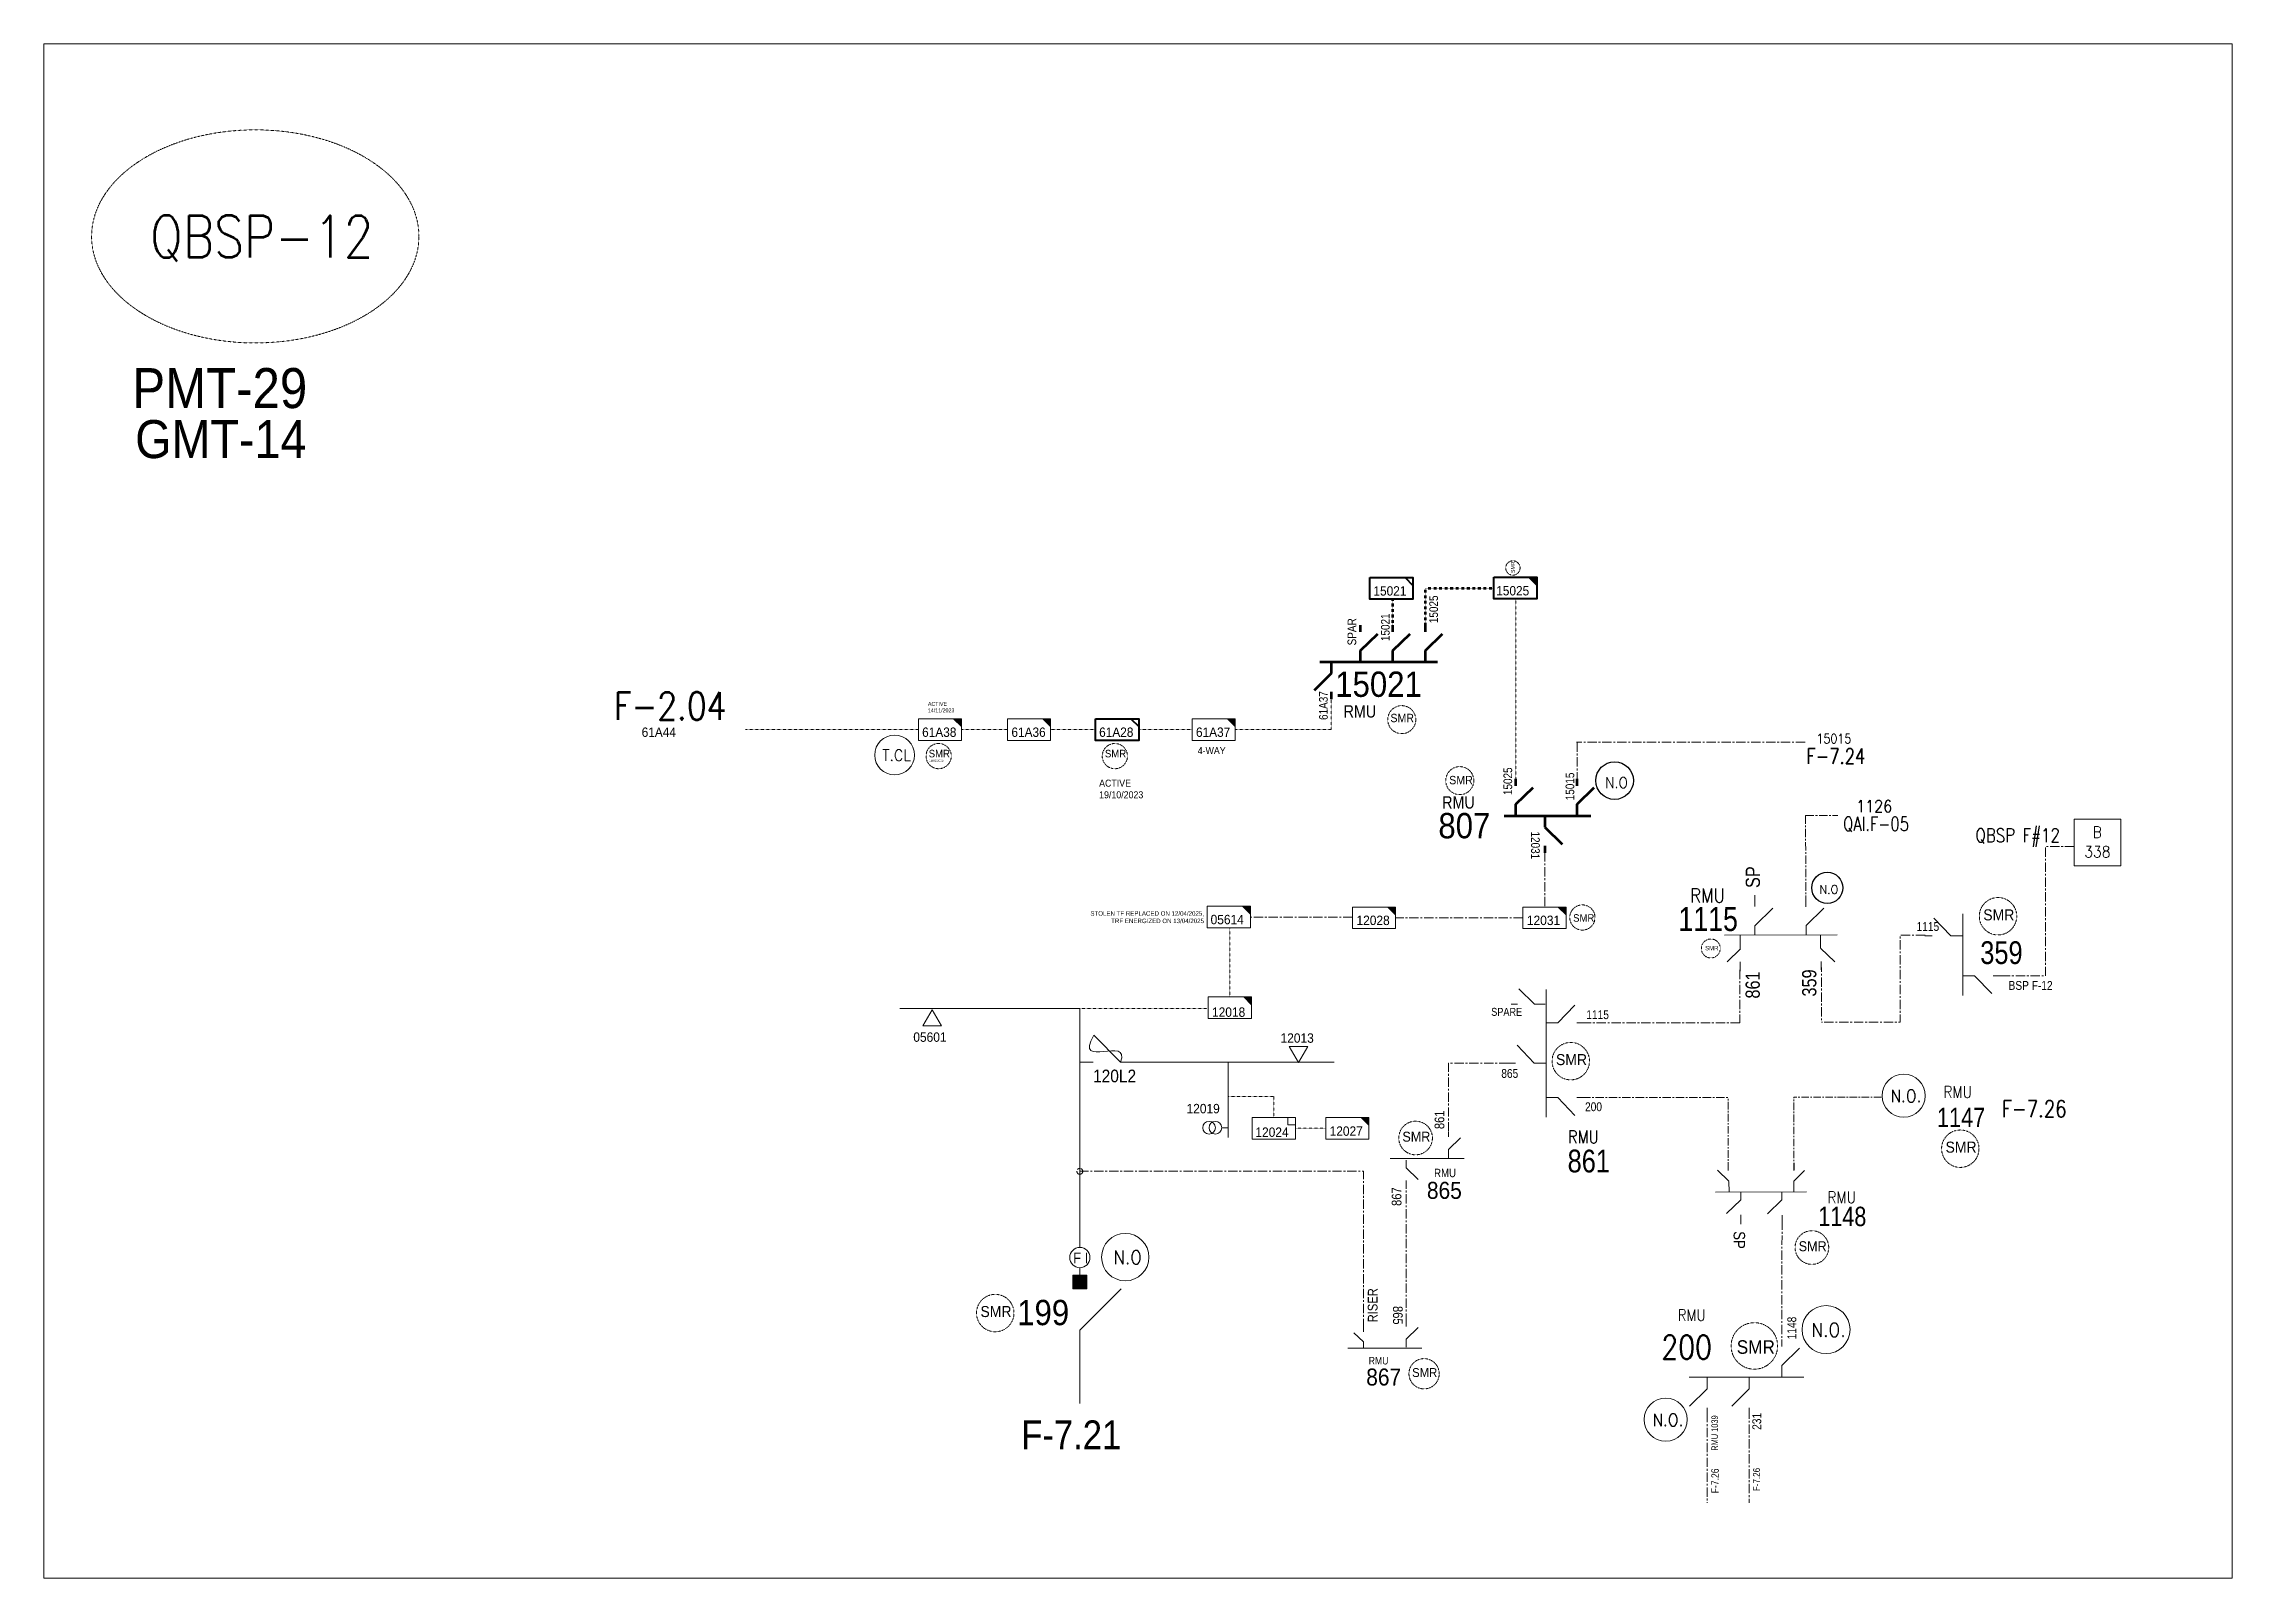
# Model space of a CAD drawing. Header units: metres. Extents: x 65984 to 144644, y -19036 to 23726.
# Drawn here: x 86634 to 88026, y 1802 to 2779 of the extents above; entities that cross this region are included whole.
import ezdxf
from ezdxf.enums import TextEntityAlignment as Align

# ---------------------------------------------------------------- set-up
doc = ezdxf.new("R2010")
doc.units = ezdxf.units.M
doc.header["$MEASUREMENT"] = 0
doc.linetypes.add('( Center )', pattern=[2, 1.25, -0.25, 0.25, -0.25])
doc.linetypes.add('DGN Style 3', pattern=[0.013877, 0, -0.013877])
doc.layers.get('0').update_dxf_attribs({"color": 95, "lineweight": 40})
for name, color, linetype, lineweight in [('ABS', 7, 'Continuous', 40), ('ABS NUMBER', 112, 'Continuous', 30), ('d_eos', 111, 'Continuous', 40), ('d_eos no', 121, 'Continuous', 40), ('d_fco', 5, 'Continuous', 40), ('d_fco text', 95, 'Continuous', 40), ('d_oh branch', 94, 'Continuous', 40), ('d_switch', 95, 'Continuous', 40), ('d_tf', 1, 'Continuous', 40), ('d_tf no', 6, 'Continuous', 40), ('d_tf_200', 1, 'Continuous', 40), ('d_ug cable', 95, 'Continuous', 40), ('d_ug main line', 95, 'Continuous', 40), ('d_unit sub', 7, 'Continuous', 40), ('EARTH FAULT INDICATOR', 95, 'Continuous', 40), ('FDR  2  04', 171, 'Continuous', 40), ('fedr no', 95, 'Continuous', 40), ('GRID STATION  04', 7, 'Continuous', 40), ('Level 37', 7, 'Continuous', 0), ('O H MAIN FEEDER', 4, 'Continuous', 100), ('SW N O', 114, 'Continuous', 30)]:
    doc.layers.add(name, color=color, linetype=linetype, lineweight=lineweight)
doc.styles.add('NASKHF', font='naskhf.shx', dxfattribs={"height": 8})
doc.styles.add('Style-Andalus', font='andlso.ttf')
doc.styles.add('Style-Arial', font='arial.ttf')
doc.styles.add('Style-ENGINEERING', font='ENGINEERING.shx')
doc.styles.add('Style-msdefault', font='msdefault.shx')
doc.styles.add('Style-simplex', font='simplex.shx')
doc.styles.add('Style-STANDARD', font='STANDARD.shx')

msp = doc.modelspace()

# ---------------------------------------------------------------- texts
at = {"layer": 'ABS NUMBER', "color": 2, "lineweight": 13, "style": 'Style-Arial', "width": 0.88}
msp.add_text('199', height=16.11, dxfattribs=at).set_placement((87253.3, 1979.6), align=Align.TOP_LEFT)
at = {"layer": 'd_eos no', "color": 7, "linetype": 'Continuous', "lineweight": 13, "style": 'Style-Arial', "width": 0.88}
for s, height, p in [('PMT-29', 25.45, (86690.4, 2572.5)), ('GMT-14', 24.18, (86692.2, 2539.4))]:
    msp.add_text(s, height=height, dxfattribs=at).set_placement(p, align=Align.TOP_LEFT)
at = {"layer": 'd_eos no', "color": 2, "linetype": 'Continuous', "lineweight": 140, "style": 'Style-Arial', "width": 0.88}
for s, p in [('15021', (87455.6, 2379.4)), ('807', (87521.2, 2289.4))]:
    msp.add_text(s, height=16.11, dxfattribs=at).set_placement(p, align=Align.TOP_LEFT)
at = {"layer": 'd_eos no', "color": 2, "linetype": 'Continuous', "lineweight": 13, "ltscale": 1.124039, "style": 'Style-msdefault', "width": 0.833333}
msp.add_text('1115', height=15.26, dxfattribs=at).set_placement((87673.9, 2214.3))
at = {"layer": 'd_eos no', "color": 2, "linetype": 'Continuous', "lineweight": 13}
for s, height, style, width, p in [('359', 14.49, 'Style-msdefault', 0.833333, (87865.9, 2193.3)), ('861', 14.49, 'Style-msdefault', 0.833333, (87603.4, 2060.7)), ('867', 10.83, 'Style-Arial', 0.88, (87475.3, 1925.1))]:
    msp.add_text(s, height=height, dxfattribs=dict(at, style=style, width=width)).set_placement(p)
at = {"layer": 'd_eos no', "color": 2, "linetype": 'Continuous', "lineweight": 13, "ltscale": 0.910471, "style": 'Style-msdefault', "width": 0.833333}
for s, p in [('1147', (87838.4, 2089.5)), ('1148', (87762.8, 2026.5))]:
    msp.add_text(s, height=12.36, dxfattribs=at).set_placement(p)
at = {"layer": 'd_eos no', "color": 2, "linetype": 'Continuous', "lineweight": 13, "style": 'Style-Arial', "width": 0.88}
msp.add_text('865', height=10.83, dxfattribs=at).set_placement((87513.9, 2054.7), align=Align.TOP_LEFT)
at = {"layer": 'd_fco text', "color": 7, "linetype": 'Continuous', "lineweight": 13, "style": 'Style-msdefault', "width": 0.916667}
msp.add_text('120L2', height=8.05, dxfattribs=at).set_placement((87301.5, 2126.1), align=Align.TOP_LEFT)
at = {"layer": 'd_switch', "color": 7, "linetype": 'Continuous', "lineweight": 30, "style": 'Style-ENGINEERING', "width": 0.857143}
msp.add_text('61A37', height=5.52, rotation=90, dxfattribs=at).set_placement((87445.3, 2366.9), align=Align.TOP_RIGHT)
msp.add_text('12031', height=5.52, rotation=270, dxfattribs=at).set_placement((87585.7, 2277.6), align=Align.TOP_LEFT)
at = {"layer": 'd_switch', "color": 2, "linetype": 'Continuous', "lineweight": 13, "style": 'Style-ENGINEERING', "width": 0.857143}
for s, rotation, p in [('861', 90, (87518.8, 2100.1)), ('867', 89.9925, (87491.5, 2051.2)), ('RISER', 90, (87476.3, 1987))]:
    msp.add_text(s, height=6.19, rotation=rotation, dxfattribs=at).set_placement(p, align=Align.TOP_RIGHT)
at = {"layer": 'd_switch', "color": 2, "linetype": 'Continuous', "lineweight": 13, "width": 0.857143}
for s, height, rotation, style, p in [('865', 6.19, 270, 'Style-ENGINEERING', (87498.5, 1975.7)), ('F-7.26', 4.78, 90, 'Style-msdefault', (87694.8, 1856.5)), ('F-7.26', 4.47, 90, 'Style-msdefault', (87721.3, 1857.9))]:
    msp.add_text(s, height=height, rotation=rotation, dxfattribs=dict(at, style=style)).set_placement(p, align=Align.TOP_LEFT)
at = {"layer": 'd_switch', "color": 2, "linetype": 'Continuous', "lineweight": 30, "style": 'Style-msdefault', "width": 0.9}
msp.add_text('F-7.21', height=18.31, dxfattribs=at).set_placement((87255.8, 1902.9), align=Align.TOP_LEFT)
at = {"layer": 'd_switch', "color": 7, "linetype": 'Continuous', "lineweight": 30, "char_height": 5.524, "rotation": 90, "style": 'NASKHF'}
for s, insert, attachment_point in [('\\FENGINEERING;\\H1x;\\W0.857143;15025\\P', (87515.4, 2427.8), 3), ('\\FENGINEERING;\\H1x;\\W0.857143;SPAR ', (87463.4, 2413.3), 3), ('\\FENGINEERING;\\H1x;\\W0.857143;15021', (87484.7, 2416.4), 3), ('\\FENGINEERING;\\H1x;\\W0.857143;15025\\P', (87562.6, 2300.8), 1), ('\\FENGINEERING;\\H1x;\\W0.857143;15015', (87602.1, 2297.5), 1)]:
    msp.add_mtext(s, dxfattribs=dict(at, insert=insert, attachment_point=attachment_point))
at = {"layer": 'd_tf no', "color": 1, "linetype": 'Continuous', "lineweight": 40, "style": 'Style-msdefault', "width": 0.945946}
msp.add_text('SMR', height=2.43, rotation=90, dxfattribs=at).set_placement((87567.4, 2442.1), align=Align.TOP_LEFT)
at = {"layer": 'd_tf no', "color": 154, "linetype": 'Continuous', "lineweight": 40, "style": 'Style-msdefault', "width": 0.945946}
msp.add_text('15021', height=5.96, dxfattribs=at).set_placement((87479.9, 2433.7), align=Align.TOP_LEFT)
at = {"layer": 'd_tf no', "color": 2, "linetype": 'Continuous', "lineweight": 40, "style": 'Style-msdefault', "width": 0.945946}
msp.add_text('15025', height=5.96, dxfattribs=at).set_placement((87558, 2433.8), align=Align.TOP_LEFT)
at = {"layer": 'd_tf no', "color": 7, "linetype": 'Continuous', "lineweight": 13, "style": 'Style-msdefault'}
for s, height, width, p in [('61A44', 5.96, 0.945946, (87014.4, 2343.8)), ('18/06/2023', 1.31, 0.947368, (87197.3, 2323.4))]:
    msp.add_text(s, height=height, dxfattribs=dict(at, width=width)).set_placement(p, align=Align.TOP_LEFT)
at = {"layer": 'd_tf no', "color": 121, "linetype": 'Continuous', "lineweight": 13, "style": 'Style-msdefault', "width": 0.945946}
msp.add_text('61A38', height=5.96, dxfattribs=at).set_placement((87192.8, 2343.8), align=Align.TOP_LEFT)
at = {"layer": 'd_tf no', "color": 154, "linetype": 'Continuous', "lineweight": 13, "style": 'Style-msdefault'}
for s, height, width, p in [('61A36', 5.96, 0.945946, (87249.6, 2343.8)), ('61A37', 5.96, 0.945946, (87367, 2343.8)), ('05614', 6, 0.947368, (87376.3, 2224.6)), ('12028', 6, 0.947368, (87469.1, 2224.1)), ('12018', 6, 0.947368, (87377.2, 2165.7)), ('05601', 6, 0.947368, (87187.2, 2149.8)), ('12013', 6, 0.947368, (87420.8, 2149.2)), ('12019', 6, 0.947368, (87361, 2104.3)), ('12024', 6, 0.947368, (87404.8, 2089.3)), ('12027', 6, 0.947368, (87452, 2090))]:
    msp.add_text(s, height=height, dxfattribs=dict(at, width=width)).set_placement(p, align=Align.TOP_LEFT)
at = {"layer": 'd_tf no', "color": 1, "linetype": 'Continuous', "lineweight": 13, "style": 'Style-msdefault', "width": 0.947368}
for height, p in [(5.32, (87490.7, 2352.5)), (4.79, (87197, 2329.6)), (4.79, (87309.1, 2329.6)), (5.32, (87528.1, 2313)), (7.02, (87867.8, 2228.1)), (4.79, (87606.9, 2225)), (7.02, (87596, 2136)), (6.32, (87498.3, 2086.6)), (7.02, (87843.8, 2080.3)), (6.32, (87750.4, 2016.9)), (7.02, (87229.9, 1975.7)), (8.62, (87711, 1953.9)), (5.68, (87504.5, 1936.2))]:
    msp.add_text('SMR', height=height, dxfattribs=at).set_placement(p, align=Align.TOP_LEFT)
at = {"layer": 'd_tf no', "color": 2, "linetype": 'Continuous', "lineweight": 13, "style": 'Style-msdefault', "width": 0.947368}
msp.add_text('12031', height=6, dxfattribs=at).set_placement((87577.5, 2224.1), align=Align.TOP_LEFT)
at = {"layer": 'd_tf no', "color": 121, "linetype": 'Continuous', "lineweight": 40, "insert": (87196.5, 2360), "char_height": 2.445, "attachment_point": 1, "style": 'NASKHF'}
msp.add_mtext('\\Fmsdefault;\\H1x;\\W0.945946;ACTIVE\\P14/11/2023', dxfattribs=at)
at = {"layer": 'd_tf no', "color": 1, "linetype": 'Continuous', "lineweight": 40, "insert": (87690.9, 2204.8), "char_height": 2.761, "attachment_point": 1, "style": 'NASKHF'}
msp.add_mtext('\\Fmsdefault;\\H1x;\\W0.945946;SMR^I', dxfattribs=at)
at = {"layer": 'd_unit sub', "color": 121, "linetype": 'Continuous', "lineweight": 40, "style": 'Style-msdefault', "width": 0.945946}
msp.add_text('61A28', height=5.96, dxfattribs=at).set_placement((87305.4, 2343.8), align=Align.TOP_LEFT)
at = {"layer": 'd_unit sub', "color": 7, "linetype": 'Continuous', "lineweight": 40, "insert": (87368.1, 2331.3), "char_height": 4.437, "attachment_point": 1, "style": 'NASKHF'}
msp.add_mtext('\\Fmsdefault;\\H1x;\\W0.945946;4-WAY', dxfattribs=at)
at = {"layer": 'd_unit sub', "color": 121, "linetype": 'Continuous', "lineweight": 40, "insert": (87305.4, 2310.6), "char_height": 4.437, "attachment_point": 1, "style": 'NASKHF'}
msp.add_mtext('\\Fmsdefault;\\H1x;\\W0.945946;ACTIVE\\P19/10/2023', dxfattribs=at)
at = {"layer": 'fedr no', "color": 6, "linetype": 'Continuous', "lineweight": 13, "style": 'Style-STANDARD', "width": 0.909091}
msp.add_text('QBSP-12', height=26.69, dxfattribs=at).set_placement((86772.7, 2656.3), align=Align.MIDDLE_CENTER)
at = {"layer": 'fedr no', "color": 2, "linetype": 'Continuous', "lineweight": 13, "style": 'Style-STANDARD', "width": 0.909091}
msp.add_text('F-2.04', height=17.7, dxfattribs=at).set_placement((87032.5, 2357.5), align=Align.MIDDLE_CENTER)
at = {"layer": 'GRID STATION  04', "color": 7, "linetype": 'Continuous', "lineweight": 13, "ltscale": 0.548986, "style": 'Style-simplex', "width": 0.866667}
msp.add_text('15015', height=5.95, dxfattribs=at).set_placement((87772.8, 2336.7), align=Align.MIDDLE_CENTER)
at = {"layer": 'GRID STATION  04', "color": 55, "linetype": 'Continuous', "lineweight": 13, "ltscale": 0.75024, "style": 'Style-STANDARD', "width": 0.866667}
msp.add_text('F-7.24', height=9.69, dxfattribs=at).set_placement((87774.1, 2325.6), align=Align.MIDDLE_CENTER)
at = {"layer": 'GRID STATION  04', "color": 7, "linetype": 'Continuous', "lineweight": 13, "ltscale": 0.641076, "style": 'Style-simplex', "width": 0.866667}
msp.add_text('1126', height=7.74, dxfattribs=at).set_placement((87798.4, 2293.7), align=Align.MIDDLE_CENTER)
at = {"layer": 'GRID STATION  04', "color": 55, "linetype": 'Continuous', "lineweight": 13, "ltscale": 0.675216, "style": 'Style-STANDARD', "width": 0.866667}
msp.add_text('QAI.F-05', height=8.72, dxfattribs=at).set_placement((87799.6, 2282.5), align=Align.MIDDLE_CENTER)
at = {"layer": 'GRID STATION  04', "color": 7, "linetype": 'Continuous', "lineweight": 13, "style": 'Style-STANDARD', "width": 0.866667}
msp.add_text('QBSP F#12', height=8.87, dxfattribs=at).set_placement((87889.7, 2275.2), align=Align.MIDDLE_CENTER)
at = {"layer": 'GRID STATION  04', "color": 154, "linetype": 'Continuous', "lineweight": 13, "style": 'Style-STANDARD'}
for s, p in [('B', (87940.3, 2277.2)), ('338', (87940.4, 2264.7))]:
    msp.add_text(s, height=7.1, dxfattribs=at).set_placement(p, align=Align.MIDDLE_CENTER)
at = {"layer": 'GRID STATION  04', "color": 2, "linetype": 'Continuous', "lineweight": 13, "ltscale": 0.739704, "style": 'Style-STANDARD', "width": 0.866667}
msp.add_text('F-7.26', height=10.67, dxfattribs=at).set_placement((87900.2, 2101.2), align=Align.MIDDLE_CENTER)
at = {"layer": 'Level 37', "color": 2, "linetype": 'Continuous', "lineweight": 100, "style": 'Style-msdefault', "width": 0.86}
for p in [(87481.6, 2358), (87544.3, 2300.1)]:
    msp.add_text('RMU', height=7.89, rotation=0.0004, dxfattribs=at).set_placement(p, align=Align.TOP_RIGHT)
at = {"layer": 'Level 37', "color": 2, "linetype": 'Continuous', "lineweight": 13, "ltscale": 1.170575, "style": 'Style-simplex', "width": 0.854701}
msp.add_text('RMU', height=9.08, dxfattribs=at).set_placement((87692.4, 2236.9), align=Align.MIDDLE_CENTER)
at = {"layer": 'Level 37', "color": 7, "linetype": 'Continuous', "lineweight": 13, "ltscale": 1.458, "style": 'Style-msdefault', "width": 0.857143}
for s, p in [('SP', (87716.7, 2255.5)), ('861', (87716.6, 2188.6)), ('359', (87752.6, 2189.9))]:
    msp.add_text(s, height=9.04, rotation=89.9921, dxfattribs=at).set_placement(p, align=Align.TOP_RIGHT)
at = {"layer": 'Level 37', "color": 7, "linetype": 'Continuous', "lineweight": 13, "style": 'Style-msdefault', "width": 0.857143}
for s, p in [('1115', (87825.4, 2220)), ('BSP F-12', (87883.9, 2182.5)), ('200', (87614.5, 2105.3))]:
    msp.add_text(s, height=5.64, dxfattribs=at).set_placement(p, align=Align.TOP_LEFT)
for s, height, p in [('SPARE', 5.07, (87574.5, 2165.4)), ('1115', 5.64, (87629.7, 2163.9)), ('865', 5.64, (87572, 2126.5))]:
    msp.add_text(s, height=height, rotation=359.9921, dxfattribs=at).set_placement(p, align=Align.TOP_RIGHT)
at = {"layer": 'Level 37', "color": 2, "linetype": 'Continuous', "lineweight": 13, "ltscale": 0.948166, "style": 'Style-simplex', "width": 0.854701}
for p in [(87851.6, 2111.9), (87777.8, 2044.8)]:
    msp.add_text('RMU', height=7.36, dxfattribs=at).set_placement(p, align=Align.MIDDLE_CENTER)
at = {"layer": 'Level 37', "color": 2, "linetype": 'Continuous', "lineweight": 13}
for s, height, style, width, p in [('RMU', 8.04, 'Style-simplex', 0.854701, (87613.4, 2083.3)), ('200', 15.12, 'Style-STANDARD', 0.909091, (87679.1, 1949.5))]:
    msp.add_text(s, height=height, dxfattribs=dict(at, style=style, width=width)).set_placement(p, align=Align.MIDDLE_CENTER)
at = {"layer": 'Level 37', "color": 2, "linetype": 'Continuous', "lineweight": 13, "style": 'Style-msdefault', "width": 0.86}
msp.add_text('RMU', height=5.31, dxfattribs=at).set_placement((87518.5, 2063), align=Align.TOP_LEFT)
at = {"layer": 'Level 37', "color": 2, "linetype": 'Continuous', "lineweight": 13, "ltscale": 1.18098, "style": 'Style-msdefault', "width": 0.857143}
msp.add_text('SP', height=7.32, rotation=269.9921, dxfattribs=at).set_placement((87716.3, 2012.1), align=Align.TOP_RIGHT)
at = {"layer": 'Level 37', "color": 2, "linetype": 'Continuous', "lineweight": 13, "ltscale": 0.9, "style": 'Style-simplex', "width": 0.854701}
msp.add_text('RMU', height=7.24, dxfattribs=at).set_placement((87682.3, 1969.9), align=Align.MIDDLE_CENTER)
at = {"layer": 'Level 37', "color": 7, "linetype": 'Continuous', "lineweight": 13, "style": 'Style-msdefault', "width": 0.857143}
for s, p in [('1148', (87743.2, 1954.5)), ('231', (87720.9, 1896.9))]:
    msp.add_text(s, height=5.64, rotation=90, dxfattribs=at).set_placement(p, align=Align.TOP_LEFT)
at = {"layer": 'Level 37', "color": 2, "linetype": 'Continuous', "lineweight": 13, "ltscale": 0.9, "style": 'Style-msdefault', "width": 0.86}
msp.add_text('RMU', height=4.78, dxfattribs=at).set_placement((87476.9, 1943.3), align=Align.TOP_LEFT)
at = {"layer": 'Level 37', "color": 7, "linetype": 'Continuous', "lineweight": 13, "ltscale": 0.729, "style": 'Style-msdefault', "width": 0.857143}
msp.add_text('RMU 1039', height=4.11, rotation=90, dxfattribs=at).set_placement((87694.9, 1883.6), align=Align.TOP_LEFT)
at = {"layer": 'Level 37', "color": 2, "linetype": 'Continuous', "lineweight": 100, "ltscale": 0.540737, "insert": (87372.1, 2226.9), "char_height": 2.84, "attachment_point": 3, "rotation": 0.0004, "style": 'NASKHF'}
msp.add_mtext('\\Fmsdefault;\\H1x;\\W0.86;STOLEN TF REPLACED ON 12/04/2025,\\PTRF ENERGIZED ON 13/04/2025', dxfattribs=at)

# ---------------------------------------------------------------- blocks, each defined once
blk = doc.blocks.new('*U1038')
at = {"layer": 'd_eos', "color": 2, "linetype": 'Continuous', "lineweight": 13, "ltscale": 1.028055}
for p, q in [((0.01, 16.17), (0.01, -16.15)), ((4.66, 8.43), (11.46, 15.43)), ((0.01, 8.42), (4.66, 8.43)), ((12.11, 8.43), (14.93, 8.43)), ((-12.08, -7.43), (-14.9, -7.43)), ((-4.64, -7.43), (-11.43, -14.44)), ((0.01, -7.43), (-4.64, -7.43))]:
    blk.add_line(p, q, dxfattribs=at)
blk = doc.blocks.new('TF3')
at = {"color": 0, "linetype": 'ByBlock', "lineweight": -2}
for p, q in [((11.3, 9), (18.3, 9)), ((18.3, 9), (18.3, 2))]:
    blk.add_line(p, q, dxfattribs=at)
at = {"color": 0, "linetype": 'ByBlock', "lineweight": -2, "flags": 128}
blk.add_lwpolyline([(18.3, 2), (11.3, 2), (11.3, 9)], dxfattribs=at)
at = {"color": 0, "linetype": 'ByBlock', "lineweight": -2}
blk.add_3dface([(-21.7, 9), (18.3, 9), (18.3, -11), (-21.7, -11)], dxfattribs=at)
blk = doc.blocks.new('TF_8')
at = {"color": 0, "linetype": 'ByBlock', "lineweight": -2}
blk.add_line((6.3, 4.95), (9.9, 1.35), dxfattribs=at)
blk.add_3dface([(-10.1, 4.95), (9.9, 4.95), (9.9, -5.05), (-10.1, -5.05)], dxfattribs=at)
blk = doc.blocks.new('exist.us-1000kva')
at = {"color": 0, "linetype": 'ByBlock', "lineweight": -2, "flags": 128}
blk.add_lwpolyline([(40, 12.9), (32.8, 20), (40, 20)], close=True, dxfattribs=at)
at = {"color": 0, "linetype": 'ByBlock', "lineweight": -2, "extrusion": (0, 0, -1)}
blk.add_solid([(-40, 12.9), (-32.8, 20), (-40, 20)], dxfattribs=at)
at = {"color": 0, "linetype": 'ByBlock', "lineweight": -2, "xscale": 2, "yscale": 2}
blk.add_blockref('TF_8', (20.2, 10.1), dxfattribs=at)
blk = doc.blocks.new('TFU_90')
at = {"layer": 'd_tf_200', "color": 154, "linetype": 'Continuous', "lineweight": 13}
blk.add_line((0, 10), (0, 0), dxfattribs=at)
for centre in [(0, 30), (0, 20)]:
    blk.add_circle(centre, 10, dxfattribs=at)
blk = doc.blocks.new('ABS2_1_1')
at = {"color": 0, "linetype": 'ByBlock', "lineweight": -2, "ltscale": 500}
for q in [(-29900, 43500), (0, 0)]:
    blk.add_line((0, 13600), q, dxfattribs=at)
at = {"color": 0, "linetype": 'ByBlock', "lineweight": -2, "ltscale": 500, "flags": 128}
for points in [[(5000, 43600), (-5000, 43600), (-5000, 53600), (5000, 53600)], [(3791, 49653), (3791, 49653), (3791, 49653)]]:
    blk.add_lwpolyline(points, close=True, dxfattribs=at)
at = {"color": 0, "linetype": 'ByBlock', "lineweight": -2, "ltscale": 500}
for points in [[(5000, 43600), (-5000, 43600), (5000, 53600), (-5000, 53600)], [(3791, 49653), (3791, 49653), (3791, 49653)]]:
    blk.add_solid(points, dxfattribs=at)
blk = doc.blocks.new('*U1012')
at = {"layer": 'd_fco', "color": 7, "linetype": 'Continuous', "lineweight": 13}
blk.add_line((-4.6, 4.21), (-10.13, 4.21), dxfattribs=at)
at = {"layer": 'd_fco', "color": 7, "linetype": 'Continuous', "lineweight": 13, "flags": 128}
blk.add_lwpolyline([(13.02, 4.21), (7.07, 4.21), (-4.4, -7.26)], dxfattribs=at)
at = {"layer": 'd_fco', "color": 7, "linetype": 'Continuous', "lineweight": 13}
blk.add_open_spline([(-4.4, -7.26), (-13, 7.69), (11.58, -7.67), (7.07, 4.21)], degree=3, dxfattribs=at)
blk = doc.blocks.new('*U1006')
at = {"layer": 'EARTH FAULT INDICATOR', "color": 2, "linetype": 'Continuous', "lineweight": 13}
blk.add_circle((0.02, 0.13), 4, dxfattribs=at)
at = {"layer": 'EARTH FAULT INDICATOR', "color": 2, "lineweight": 13, "style": 'Style-Andalus', "width": 0.9}
blk.add_text('F I', height=4.234, dxfattribs=at).set_placement((-2.61, 2.11), align=Align.TOP_LEFT)
blk = doc.blocks.new('*U1460')
at = {"layer": 'SW N O', "color": 3, "lineweight": 13, "ltscale": 0.426762}
blk.add_circle((0, 0), 16.8, dxfattribs=at)
at = {"layer": 'SW N O', "color": 3, "lineweight": 13, "style": 'Style-STANDARD'}
blk.add_text('N.O.', height=9.6, dxfattribs=at).set_placement((1.7, -0.2), align=Align.MIDDLE_CENTER)
blk = doc.blocks.new('*U1280')
at = {"layer": 'SW N O', "color": 1, "lineweight": 13}
blk.add_circle((0, 0), 16.8, dxfattribs=at)
at = {"layer": 'SW N O', "color": 1, "lineweight": 13, "style": 'Style-STANDARD'}
blk.add_text('T.CL', height=9.6, dxfattribs=at).set_placement((1.7, -0.2), align=Align.MIDDLE_CENTER)
blk = doc.blocks.new('TRA1_770')
at = {"layer": 'd_tf', "color": 154, "linetype": 'Continuous', "lineweight": 13, "ltscale": 0.000599346, "flags": 128}
blk.add_lwpolyline([(10.1, -17), (0.1, 0), (-9.9, -17)], close=True, dxfattribs=at)
blk = doc.blocks.new('TRA1_769')
at = {"layer": 'd_tf', "color": 154, "linetype": 'Continuous', "lineweight": 13, "ltscale": 0.000599346, "xscale": 1.000046566207833, "yscale": 1.000046566207833, "zscale": 1.000046566207833, "rotation": 180}
blk.add_blockref('TRA1_770', (0, 0), dxfattribs=at)
blk = doc.blocks.new('*U3529')
at = {"layer": 'SW N O', "color": 3}
blk.add_circle((0, 0), 16.8, dxfattribs=at)
at = {"layer": 'SW N O', "color": 3, "insert": (1.7, -1.8), "char_height": 9.6, "attachment_point": 5, "line_spacing_factor": 0.6, "style": 'Style-STANDARD'}
blk.add_mtext('N.O', dxfattribs=at)
blk = doc.blocks.new('*U3790')
at = {"layer": 'SW N O', "color": 3, "lineweight": 13}
blk.add_circle((0, 0), 16.8, dxfattribs=at)
at = {"layer": 'SW N O', "color": 3, "lineweight": 13, "style": 'Style-STANDARD'}
blk.add_text('N.O', height=9.6, dxfattribs=at).set_placement((1.7, -0.2), align=Align.MIDDLE_CENTER)
blk = doc.blocks.new('*U3947')
at = {"layer": 'SW N O', "color": 3, "lineweight": 13, "ltscale": 0.426762}
blk.add_circle((0, 0), 16.8, dxfattribs=at)
at = {"layer": 'SW N O', "color": 3, "lineweight": 13, "style": 'Style-STANDARD'}
blk.add_text('N.O.', height=9.6, dxfattribs=at).set_placement((1.7, -0.2), align=Align.MIDDLE_CENTER)
blk = doc.blocks.new('*U4251')
at = {"layer": 'SW N O', "color": 3, "ltscale": 0.426762}
blk.add_circle((0, 0), 16.8, dxfattribs=at)
at = {"layer": 'SW N O', "color": 3, "insert": (1.7, -1.8), "char_height": 9.6, "attachment_point": 5, "line_spacing_factor": 0.6, "style": 'Style-STANDARD'}
blk.add_mtext('N.O', dxfattribs=at)

# ---------------------------------------------------------------- linework, layer by layer
at = {"layer": 'd_eos', "color": 7, "linetype": 'Continuous', "lineweight": 211, "ltscale": 1.007494}
for p, q in [((87471.7, 2404.6), (87471.7, 2409)), ((87492.2, 2404.6), (87492.2, 2409)), ((87512.9, 2404.6), (87512.9, 2409)), ((87453.1, 2366.4), (87453.1, 2361.9))]:
    msp.add_line(p, q, dxfattribs=at)
at = {"layer": 'd_eos', "color": 2, "linetype": 'Continuous', "lineweight": 211, "ltscale": 1.007494}
for p, q in [((87471.7, 2392.8), (87482.7, 2403.5)), ((87492.2, 2392.8), (87503.2, 2403.5)), ((87512.9, 2392.8), (87523.9, 2403.5)), ((87445.8, 2385.5), (87520.6, 2385.5)), ((87453.1, 2385.5), (87453.1, 2378.1)), ((87471.7, 2385.5), (87471.7, 2392.8)), ((87492.2, 2385.5), (87492.2, 2392.8)), ((87512.9, 2385.5), (87512.9, 2392.8)), ((87453.1, 2378.1), (87442.1, 2367.4)), ((87570.4, 2306.7), (87570.4, 2311.2)), ((87609.4, 2306.7), (87609.4, 2311.2)), ((87570.4, 2295), (87581.4, 2305.7)), ((87609.4, 2295), (87620.4, 2305.7)), ((87563, 2287.6), (87618.1, 2287.6)), ((87570.4, 2287.6), (87570.4, 2295)), ((87588.9, 2287.6), (87588.9, 2280.3)), ((87609.4, 2287.6), (87609.4, 2295)), ((87588.9, 2280.3), (87599.9, 2269.6)), ((87588.9, 2268.5), (87588.9, 2264.1))]:
    msp.add_line(p, q, dxfattribs=at)
at = {"layer": 'd_eos', "color": 2, "linetype": 'Continuous', "lineweight": 13, "ltscale": 1.648794}
for p, q in [((87722.5, 2229.9), (87722.5, 2237.2)), ((87722.7, 2217.9), (87734, 2228.9)), ((87754.9, 2229.6), (87754.9, 2236.9)), ((87755.1, 2217.9), (87766.3, 2228.8)), ((87722.6, 2211.9), (87722.6, 2217.9)), ((87755.1, 2211.8), (87755.1, 2217.8)), ((87703.3, 2211.6), (87774.8, 2211.8)), ((87764.2, 2211.6), (87764.3, 2203.5)), ((87764.3, 2203.3), (87773.3, 2194.6)), ((87764.8, 2194.9), (87764.8, 2189.6))]:
    msp.add_line(p, q, dxfattribs=at)
at = {"layer": 'd_eos', "color": 2, "linetype": 'Continuous', "lineweight": 13, "ltscale": 1.335523}
for p, q in [((87713.4, 2203), (87704.9, 2194.8)), ((87713.2, 2203.2), (87713.2, 2211.6)), ((87706, 2055.1), (87698.7, 2062.2)), ((87705.6, 2061.9), (87705.6, 2066.7)), ((87755.4, 2048.3), (87697.5, 2048.2)), ((87706.1, 2048.4), (87706, 2054.9)), ((87713.5, 2048.2), (87713.5, 2043.3)), ((87739.7, 2048.2), (87739.7, 2043.3)), ((87713.5, 2043.3), (87704.4, 2034.5)), ((87713.6, 2033.8), (87713.6, 2027.8)), ((87739.7, 2043.3), (87730.5, 2034.3)), ((87739.8, 2033.5), (87739.8, 2027.6))]:
    msp.add_line(p, q, dxfattribs=at)
at = {"layer": 'd_eos', "color": 7, "linetype": 'Continuous', "lineweight": 13, "ltscale": 1.335523}
msp.add_line((87713.1, 2194.6), (87713.1, 2188.7), dxfattribs=at)
at = {"layer": 'd_eos', "color": 2, "linetype": 'Continuous', "lineweight": 13, "ltscale": 0.925249}
for p, q in [((87582.4, 2167.7), (87572.3, 2177.5)), ((87589.1, 2167.7), (87582.4, 2167.7))]:
    msp.add_line(p, q, dxfattribs=at)
at = {"layer": 'd_eos', "color": 2, "linetype": 'Continuous', "lineweight": 13, "ltscale": 1.028055}
for p, q in [((87589.7, 2095.8), (87589.7, 2177.1)), ((87597.2, 2155.9), (87608.1, 2167.1)), ((87589.7, 2155.9), (87597.2, 2155.9)), ((87582.2, 2130.3), (87571.3, 2141.6)), ((87589.7, 2130.3), (87582.2, 2130.3)), ((87589.7, 2108.3), (87597.2, 2108.3)), ((87597.2, 2108.3), (87608.1, 2097)), ((87739.7, 1949.9), (87739.7, 1954.4)), ((87739.7, 1937.9), (87750.9, 1948.8)), ((87739.7, 1930.4), (87739.7, 1937.9)), ((87680.8, 1930.4), (87753.7, 1930.4)), ((87692.2, 1922.9), (87681, 1912)), ((87692.2, 1930.4), (87692.2, 1922.9)), ((87719, 1922.9), (87707.8, 1912)), ((87692.2, 1910.9), (87692.2, 1906.4)), ((87719, 1910.9), (87719, 1906.4))]:
    msp.add_line(p, q, dxfattribs=at)
at = {"layer": 'd_eos', "color": 7, "linetype": 'Continuous', "lineweight": 13, "ltscale": 0.925249}
msp.add_line((87571.6, 2167.7), (87567.5, 2167.7), dxfattribs=at)
at = {"layer": 'd_eos', "color": 7, "linetype": 'Continuous', "lineweight": 13, "ltscale": 1.028055}
for p, q in [((87609.2, 2155.9), (87613.7, 2155.9)), ((87570.2, 2130.3), (87565.7, 2130.3)), ((87609.2, 2108.3), (87613.7, 2108.3)), ((87719, 1930.4), (87719, 1922.9))]:
    msp.add_line(p, q, dxfattribs=at)
at = {"layer": 'd_eos', "color": 2, "linetype": 'Continuous', "lineweight": 13, "ltscale": 0.803612}
for p, q in [((87527.6, 2083.4), (87527.6, 2086.4)), ((87527.6, 2075.3), (87535.2, 2082.7)), ((87527.6, 2070.3), (87527.6, 2075.3)), ((87500.7, 2068.6), (87500.7, 2063.6)), ((87500.7, 2063.6), (87508.3, 2056.2)), ((87500.7, 2055.5), (87500.7, 2052.5)), ((87500.7, 1962.7), (87500.7, 1965.8)), ((87500.7, 1954.6), (87508.3, 1962)), ((87500.7, 1949.6), (87500.7, 1954.6))]:
    msp.add_line(p, q, dxfattribs=at)
at = {"layer": 'd_eos', "color": 2, "linetype": 'Continuous', "lineweight": 13, "ltscale": 0.691971}
for p, q in [((87490.6, 2069.5), (87537.7, 2069.5)), ((87527.7, 2069.4), (87527.7, 2073.5)), ((87473.5, 1952.8), (87467.5, 1958.7)), ((87473.5, 1959.2), (87473.5, 1961.7)), ((87473.5, 1948.7), (87473.5, 1952.8)), ((87463.5, 1948.8), (87510.6, 1948.8))]:
    msp.add_line(p, q, dxfattribs=at)
at = {"layer": 'd_eos', "color": 2, "linetype": 'Continuous', "lineweight": 13, "ltscale": 1.081774}
for p, q in [((87747.4, 2055.2), (87754.1, 2062)), ((87747.5, 2062.2), (87747.5, 2066.9)), ((87747.4, 2055.2), (87747.4, 2048.3))]:
    msp.add_line(p, q, dxfattribs=at)
at = {"layer": 'd_oh branch', "color": 154, "linetype": 'Continuous', "lineweight": 13}
for p, q in [((87293.1, 2165), (87178.6, 2165)), ((87323.8, 2130.8), (87454.9, 2130.8)), ((87387.4, 2082.9), (87387.4, 2130.6))]:
    msp.add_line(p, q, dxfattribs=at)
at = {"layer": 'd_ug cable', "color": 174, "linetype": 'DGN Style 3', "lineweight": 100}
msp.add_line((87492.2, 2408.9), (87492.2, 2425.5), dxfattribs=at)
at = {"layer": 'd_ug cable', "color": 154, "linetype": 'DGN Style 3', "lineweight": 13}
for p, q in [((87293.1, 2165), (87374, 2165)), ((87430.3, 2088.8), (87449.5, 2088.8))]:
    msp.add_line(p, q, dxfattribs=at)
at = {"layer": 'd_ug cable', "color": 154, "linetype": 'DGN Style 3', "lineweight": 100, "flags": 128}
msp.add_lwpolyline([(87512.9, 2409), (87512.9, 2432.5), (87556.4, 2432.5)], dxfattribs=at)
at = {"layer": 'd_ug cable', "color": 154, "linetype": 'DGN Style 3', "lineweight": 13, "flags": 128}
for points in [[(87570.4, 2311.2), (87570.4, 2425.7)], [(87453.1, 2361.9), (87453.1, 2342.5), (87392, 2342.5)], [(87190.4, 2342.5), (87080.5, 2342.5)], [(87247.2, 2342.5), (87217.7, 2342.5)], [(87303.1, 2342.5), (87274.6, 2342.5)], [(87364.6, 2342.5), (87330.6, 2342.5)], [(87388.5, 2216.3), (87388.5, 2172.4)], [(87387.5, 2109.1), (87416.5, 2109.1), (87416.5, 2095.7)]]:
    msp.add_lwpolyline(points, dxfattribs=at)
at = {"layer": 'd_ug cable', "color": 2, "linetype": 'DGN Style 3', "lineweight": 13}
for centre, radius in [((87568.6, 2445.3), 4.56), ((87497.9, 2348.8), 8.92), ((87203.3, 2325.6), 8.03), ((87315.4, 2325.6), 8.03), ((87534.8, 2310), 8.92), ((87612.8, 2222.9), 8.03), ((87877.2, 2223.7), 11.9), ((87694.5, 2203.2), 6.03), ((87605.4, 2131.5), 11.9), ((87506.7, 2082.6), 10.7), ((87853.2, 2075.8), 11.9), ((87758.8, 2012.9), 10.7), ((87239.3, 1971.2), 11.9), ((87722.2, 1950.3), 14.8), ((87512.1, 1932.6), 9.63)]:
    msp.add_circle(centre, radius, dxfattribs=at)
at = {"layer": 'd_ug main line', "color": 154, "linetype": '( Center )', "lineweight": 13, "ltscale": 4.734899}
for p, q in [((87713, 2189.5), (87713, 2155.9)), ((87764.8, 2194.2), (87764.9, 2156.4)), ((87713, 2155.9), (87613.7, 2155.9))]:
    msp.add_line(p, q, dxfattribs=at)
at = {"layer": 'd_ug main line', "color": 31, "linetype": '( Center )', "lineweight": 13, "ltscale": 4.734899, "flags": 128}
for points in [[(87754.5, 2334.5), (87609.1, 2334.5)], [(87609.4, 2334.3), (87609.4, 2309.5)]]:
    msp.add_lwpolyline(points, dxfattribs=at)
at = {"layer": 'd_ug main line', "color": 31, "linetype": '( Center )', "lineweight": 13, "ltscale": 4.261409, "flags": 128}
for points in [[(87754.8, 2287.9), (87754.9, 2236.9)], [(87754.8, 2287.9), (87775.4, 2287.9)]]:
    msp.add_lwpolyline(points, dxfattribs=at)
at = {"layer": 'd_ug main line', "color": 154, "linetype": '( Center )', "lineweight": 13, "ltscale": 4.734899, "flags": 128}
for points in [[(87588.9, 2264.4), (87588.9, 2229.6)], [(87925.7, 2268.1), (87907.5, 2268.1), (87907.5, 2185.8), (87878.8, 2185.8)], [(87466.5, 2223.2), (87401.6, 2223.2)], [(87574.9, 2222.7), (87494, 2222.7)], [(87830.8, 2211.6), (87815, 2211.6), (87815, 2156.2), (87764.9, 2156.4)], [(87565.7, 2130.3), (87527.6, 2130.3), (87527.6, 2086.4)], [(87473.5, 1961.7), (87473.5, 2061.5), (87293.1, 2061.4)], [(87500.7, 1965.1), (87500.7, 2052.5)], [(87739.8, 2030), (87739.8, 2030), (87739.7, 1954.4)]]:
    msp.add_lwpolyline(points, dxfattribs=at)
at = {"layer": 'd_ug main line', "color": 154, "linetype": '( Center )', "lineweight": 13, "ltscale": 4.261409, "flags": 128}
msp.add_lwpolyline([(87612.6, 2108.3), (87612.6, 2108.3), (87705.6, 2108.3)], dxfattribs=at)
at = {"layer": 'd_ug main line', "color": 154, "linetype": '( Center )', "lineweight": 13, "ltscale": 3.835269, "flags": 128}
for points in [[(87705.6, 2062.4), (87705.6, 2062.4), (87705.6, 2108.3)], [(87802.9, 2108.6), (87802.9, 2108.6), (87747.4, 2108.6)], [(87747.4, 2062), (87747.4, 2062), (87747.4, 2108.6)]]:
    msp.add_lwpolyline(points, dxfattribs=at)
at = {"layer": 'd_ug main line', "color": 174, "linetype": '( Center )', "lineweight": 13, "ltscale": 4.734899, "flags": 128}
for points in [[(87692.2, 1907.6), (87692.2, 1850.5)], [(87719, 1909.8), (87719, 1850.5)]]:
    msp.add_lwpolyline(points, dxfattribs=at)
at = {"layer": 'd_ug main line', "color": 6, "linetype": '( Center )', "lineweight": 13, "ltscale": 4.734899}
msp.add_circle((87293.1, 2061.4), 1.86, dxfattribs=at)
at = {"layer": 'FDR  2  04', "color": 154, "linetype": 'Continuous', "lineweight": 13}
msp.add_line((87293.1, 2165), (87293.1, 2013), dxfattribs=at)
at = {"layer": 'FDR  2  04', "color": 6, "linetype": 'Continuous', "lineweight": 13}
msp.add_line((87293.1, 2000.1), (87293.1, 1989.2), dxfattribs=at)
at = {"layer": 'fedr no', "color": 82, "linetype": 'DGN Style 3', "lineweight": 13, "true_color": 0x1dc70e}
msp.add_ellipse((86768.6, 2656.3), major_axis=(104.1, 0), ratio=0.651175, dxfattribs=at)
at = {"layer": 'GRID STATION  04', "color": 154, "linetype": 'Continuous', "lineweight": 13, "ltscale": 0.948481, "flags": 128}
msp.add_lwpolyline([(87925.7, 2255.8), (87955.3, 2255.8), (87955.3, 2285.4), (87925.7, 2285.4)], close=True, dxfattribs=at)
at = {"layer": 'O H MAIN FEEDER', "color": 6, "lineweight": 13, "ltscale": 0.786421}
msp.add_line((87293.1, 2000.1), (87293.1, 1993.9), dxfattribs=at)
at = {"layer": 'O H MAIN FEEDER', "color": 40, "lineweight": 13, "ltscale": 0.786421}
msp.add_line((87293.1, 1951.2), (87293.1, 1913.6), dxfattribs=at)
at = {"layer": 'O H MAIN FEEDER', "color": 140, "lineweight": 13, "ltscale": 0.498271, "flags": 128}
msp.add_lwpolyline([(86634.1, 2778.9), (88026.2, 2778.9), (88026.2, 1802.5), (86634.1, 1802.5)], close=True, dxfattribs=at)

# ---------------------------------------------------------------- block references
at = {"layer": 'ABS', "color": 2, "linetype": 'Continuous', "lineweight": 13, "ltscale": 1.309156, "xscale": 0.0008771356817909954, "yscale": -0.0008771356817909959, "zscale": 0.0005808672430756188, "rotation": 180.0000000000002}
msp.add_blockref('ABS2_1_1', (87293.1, 1948.4), dxfattribs=at)
at = {"layer": 'd_eos', "color": 2, "linetype": 'Continuous', "lineweight": 13, "ltscale": 1.028055, "extrusion": (0, 0, -1), "xscale": 1.610510000000001, "yscale": 1.610510000000001, "zscale": 1.610510000000001, "rotation": 180}
msp.add_blockref('*U1038', (-87854.7, 2199.3), dxfattribs=at)
at = {"layer": 'd_fco', "color": 7, "linetype": 'Continuous', "lineweight": 13, "extrusion": (0, 0, -1), "xscale": 1.492494824786243, "yscale": 1.492494824786243, "zscale": 1.492494824786243, "rotation": 180.0000000006}
msp.add_blockref('*U1012', (-87308.5, 2137.1), dxfattribs=at)
at = {"layer": 'd_tf', "color": 154, "linetype": 'Continuous', "lineweight": 13, "ltscale": 0.000599346, "xscale": 0.5958887000000002, "yscale": 0.5958887000000002, "zscale": 0.5958887000000002}
for p, rotation in [((87199.1, 2164.2), 180), ((87432.2, 2130.7), 359.9999999999999)]:
    msp.add_blockref('TRA1_769', p, dxfattribs=dict(at, rotation=rotation))
at = {"layer": 'd_tf_200', "color": 154, "linetype": 'Continuous', "lineweight": 13, "xscale": 0.4026275000000002, "yscale": 0.4026275000000002, "zscale": 0.4026275000000002, "rotation": 89.99999999999984}
msp.add_blockref('TFU_90', (87387.4, 2089.1), dxfattribs=at)
at = {"layer": 'd_unit sub', "color": 154, "linetype": 'Continuous', "lineweight": 40, "xscale": 1.37460979614615, "yscale": 1.37460979614615, "zscale": 0.6873048980730748, "rotation": 359.9999999999999}
msp.add_blockref('TF_8', (87491.4, 2432.4), dxfattribs=at)
at = {"layer": 'd_unit sub', "color": 2, "linetype": 'Continuous', "lineweight": 40, "rotation": 359.9999999999999}
for name, p, xscale, yscale, zscale in [('exist.us-1000kva', (87556.4, 2425.7), 0.6836326965741027, 0.6836326965741027, 0.6398808601060326), ('TF_8', (87317, 2342.5), 1.37460979614615, 1.37460979614615, 0.6873048980730748)]:
    msp.add_blockref(name, p, dxfattribs=dict(at, xscale=xscale, yscale=yscale, zscale=zscale))
at = {"layer": 'd_unit sub', "color": 2, "linetype": 'Continuous', "lineweight": 13, "zscale": 0.6398808601060326, "rotation": 359.9999999999999}
for p, xscale, yscale in [((87190.4, 2335.6), 0.6836326965741027, 0.6836326965741027), ((87574.9, 2215.8), 0.6874586305272004, 0.6874586305272004)]:
    msp.add_blockref('exist.us-1000kva', p, dxfattribs=dict(at, xscale=xscale, yscale=yscale))
at = {"layer": 'd_unit sub', "color": 154, "linetype": 'Continuous', "lineweight": 13, "rotation": 359.9999999999999}
for name, p, xscale, yscale, zscale in [('exist.us-1000kva', (87247.2, 2335.6), 0.6836326965741027, 0.6836326965741027, 0.6398808601060326), ('exist.us-1000kva', (87364.6, 2335.6), 0.6836326965741027, 0.6836326965741027, 0.6398808601060326), ('exist.us-1000kva', (87374.1, 2216.3), 0.6874586305272004, 0.6874586305272004, 0.6398808601060326), ('exist.us-1000kva', (87466.5, 2215.8), 0.6874586305272004, 0.6874586305272004, 0.6398808601060326), ('exist.us-1000kva', (87374.8, 2158.6), 0.6874586305272004, 0.6874586305272004, 0.6398808601060326), ('TF3', (87417.7, 2089.5), 0.6894607374916972, 0.6894607374916972, 0.1950356861603184), ('exist.us-1000kva', (87449.5, 2081.9), 0.6874586305272004, 0.6874586305272004, 0.6398808601060326)]:
    msp.add_blockref(name, p, dxfattribs=dict(at, xscale=xscale, yscale=yscale, zscale=zscale))
at = {"layer": 'EARTH FAULT INDICATOR', "color": 2, "linetype": 'Continuous', "lineweight": 13, "xscale": 1.610510000000001, "yscale": 1.610510000000001, "zscale": 1.610510000000001}
msp.add_blockref('*U1006', (87293.1, 2006.3), dxfattribs=at)
at = {"layer": 'SW N O', "color": 1, "lineweight": 13, "xscale": 0.7517975182090033, "yscale": 0.7517975182090033, "zscale": 0.7517975182090033}
msp.add_blockref('*U1280', (87175.3, 2326.3), dxfattribs=at)
at = {"layer": 'SW N O', "color": 3}
for name, p, xscale, yscale, zscale in [('*U3529', (87633.3, 2310), 0.7125126591334389, 0.7125126591334389, 0.7125126591334389), ('*U4251', (87768.6, 2241.8), 0.5891261689740899, 0.5891261689740899, 0.5891261689740899)]:
    msp.add_blockref(name, p, dxfattribs=dict(at, xscale=xscale, yscale=yscale, zscale=zscale))
at = {"layer": 'SW N O', "color": 3, "lineweight": 13}
for name, p, xscale, yscale, zscale in [('*U3947', (87817.2, 2109.5), 0.8181615348826335, 0.8181615348826335, 0.8181615348826335), ('*U3790', (87322, 2006.8), 0.8975896441878419, 0.8975896441878419, 0.8975896441878419), ('*U1460', (87767.8, 1960.7), 0.909068372091815, 0.909068372091815, 0.909068372091815), ('*U3947', (87665.8, 1903.4), 0.8181615348826335, 0.8181615348826335, 0.8181615348826335)]:
    msp.add_blockref(name, p, dxfattribs=dict(at, xscale=xscale, yscale=yscale, zscale=zscale))

msp.set_redraw_order([(e.dxf.handle, doc.entitydb.next_handle()) for e in msp.query("TEXT MTEXT ATTDEF DIMENSION ARC_DIMENSION")])  # texts and dimensions are drawn at this point

doc.saveas('drawing.dxf')
